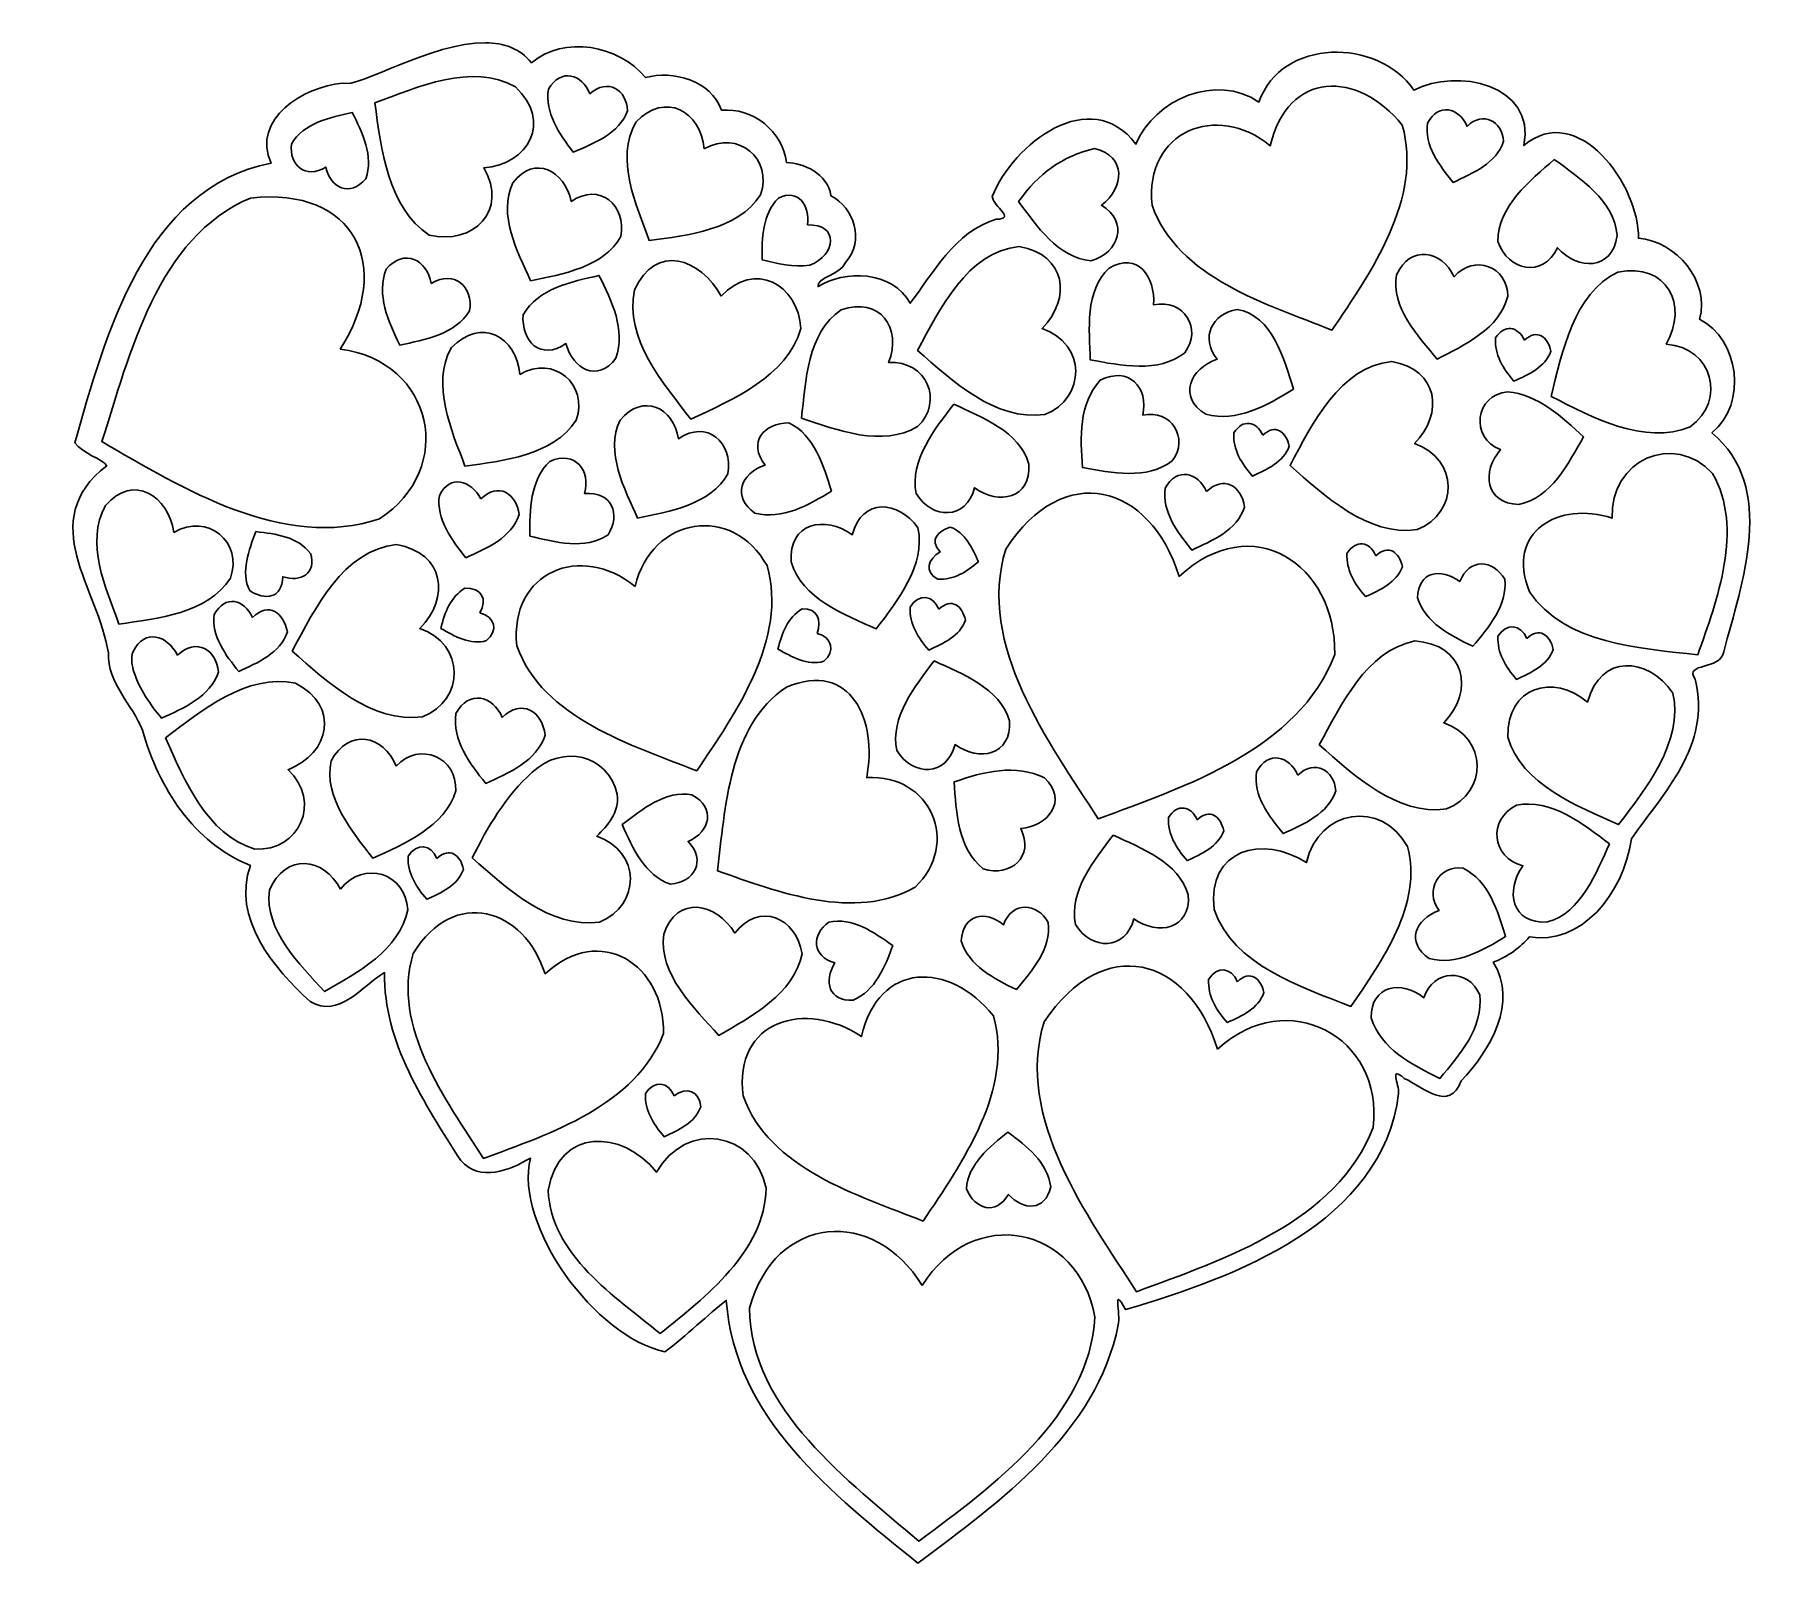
# Model space of a CAD drawing. Header units: centimetres. Extents: x -4.34 to 3.55, y 0.72 to 7.64.
import ezdxf

# ---------------------------------------------------------------- set-up
doc = ezdxf.new("R2010")
doc.units = ezdxf.units.CM
doc.header["$MEASUREMENT"] = 0
doc.layers.add('Layer 1', color=7, linetype='Continuous')

msp = doc.modelspace()

# ---------------------------------------------------------------- linework, layer by layer
at = {"layer": 'Layer 1', "color": 14}
for points, knots in [([(-2.29873, 7.60925), (-2.54632, 7.6118), (-2.87437, 7.39972), (-2.94861, 7.42652), (-2.94861, 7.42652), (-3.11993, 7.40993), (-3.36087, 7.26563), (-3.27024, 7.06354), (-3.27024, 7.06354), (-3.84344, 6.95008), (-4.01861, 6.28957), (-4.15907, 5.79767), (-4.15907, 5.79767), (-4.1249, 5.7477), (-4.03382, 5.72559), (-4.01438, 5.69349), (-4.01438, 5.69349), (-4.34006, 5.44221), (-4.05244, 5.13457), (-4.00694, 4.84682), (-4.00694, 4.84682), (-4.01267, 4.70908), (-3.89513, 4.60808), (-3.85232, 4.49542), (-3.85232, 4.49542), (-3.77771, 4.23182), (-3.62249, 3.98939), (-3.36367, 3.88274), (-3.36367, 3.88274), (-3.45021, 3.64638), (-3.25727, 3.41521), (-3.0933, 3.26758), (-3.0933, 3.26758), (-2.96323, 3.18747), (-2.8564, 3.33889), (-2.75596, 3.39822), (-2.75596, 3.39822), (-2.76166, 3.08028), (-2.5737, 2.8039), (-2.41117, 2.54659), (-2.41117, 2.54659), (-2.32429, 2.44844), (-2.18848, 2.50248), (-2.09532, 2.55817), (-2.09532, 2.55817), (-2.16963, 2.24877), (-1.80103, 1.74728), (-1.48595, 1.68091), (-1.48595, 1.68091), (-1.39404, 1.74972), (-1.28616, 1.85421), (-1.20814, 1.91325), (-1.20814, 1.91325), (-1.17092, 1.3803), (-0.72698, 1.03696), (-0.3408, 0.72345), (-0.3408, 0.72345), (0.03496, 1.00305), (0.47041, 1.31614), (0.56705, 1.80245), (0.56705, 1.80245), (0.57994, 1.85112), (0.53776, 1.98785), (0.60012, 1.8719), (0.60012, 1.8719), (1.1023, 2.02057), (1.76208, 2.26181), (1.83705, 2.85086), (1.83705, 2.85086), (1.84011, 2.89176), (1.79292, 2.9801), (1.86268, 2.91866), (1.86268, 2.91866), (1.95292, 2.87678), (2.06507, 2.76572), (2.12065, 2.90708), (2.12065, 2.90708), (2.25065, 3.04468), (2.38102, 3.26561), (2.26534, 3.44451), (2.26534, 3.44451), (2.32771, 3.46864), (2.3929, 3.51418), (2.42905, 3.56027), (2.42905, 3.56027), (2.66225, 3.51968), (2.85495, 3.75148), (2.89211, 4.00442), (2.89211, 4.00442), (3.03026, 4.20507), (3.25722, 4.42647), (3.1798, 4.72691), (3.1798, 4.72691), (3.12727, 4.80365), (3.2974, 4.76599), (3.30961, 4.85093), (3.30961, 4.85093), (3.39205, 5.16113), (3.55158, 5.59763), (3.25587, 5.84229), (3.25587, 5.84229), (3.4189, 5.97574), (3.37893, 6.26764), (3.20047, 6.35657), (3.20047, 6.35657), (3.24646, 6.53093), (3.09618, 6.70969), (2.92348, 6.72368), (2.92348, 6.72368), (2.92851, 6.96205), (2.64803, 7.35043), (2.40424, 7.14371), (2.40424, 7.14371), (2.45907, 7.42163), (2.09908, 7.49608), (1.90649, 7.39424), (1.90649, 7.39424), (1.74461, 7.63261), (1.30605, 7.63167), (1.20452, 7.3405), (1.20452, 7.3405), (1.01155, 7.47133), (0.73334, 7.35605), (0.64724, 7.1495), (0.64724, 7.1495), (0.44153, 7.42217), (0.09082, 7.1529), (-0.00347, 6.9122), (-0.00347, 6.9122), (0.0012, 6.86566), (0.1067, 6.81204), (0.01472, 6.80967), (0.01472, 6.80967), (-0.16972, 6.75821), (-0.27961, 6.55567), (-0.37471, 6.42933), (-0.37471, 6.42933), (-0.45575, 6.57778), (-0.67465, 6.58144), (-0.79226, 6.50457), (-0.79226, 6.50457), (-0.80405, 6.54708), (-0.68836, 6.55588), (-0.66824, 6.61454), (-0.66824, 6.61454), (-0.5795, 6.71215), (-0.62941, 6.86185), (-0.73439, 6.91633), (-0.73439, 6.91633), (-0.74901, 7.0181), (-0.85913, 7.06413), (-0.93531, 7.06681), (-0.93531, 7.06681), (-0.95191, 7.20662), (-1.08881, 7.31739), (-1.22966, 7.30328), (-1.22966, 7.30328), (-1.27786, 7.43815), (-1.4505, 7.48636), (-1.57362, 7.45128), (-1.57362, 7.45128), (-1.69344, 7.59729), (-1.9442, 7.6449), (-2.09038, 7.51825), (-2.09038, 7.51825), (-2.14266, 7.58356), (-2.21621, 7.60835), (-2.29874, 7.6092), (-2.29874, 7.6092), (-2.29874, 7.6092), (-2.29873, 7.60925), (-2.29873, 7.60925)], [0, 0, 0, 0, 0.0227273, 0.0227273, 0.0227273, 0.0227273, 0.0454545, 0.0454545, 0.0454545, 0.0454545, 0.0681818, 0.0681818, 0.0681818, 0.0681818, 0.0909091, 0.0909091, 0.0909091, 0.0909091, 0.1136364, 0.1136364, 0.1136364, 0.1136364, 0.1363636, 0.1363636, 0.1363636, 0.1363636, 0.1590909, 0.1590909, 0.1590909, 0.1590909, 0.1818182, 0.1818182, 0.1818182, 0.1818182, 0.2045455, 0.2045455, 0.2045455, 0.2045455, 0.2272727, 0.2272727, 0.2272727, 0.2272727, 0.25, 0.25, 0.25, 0.25, 0.2727273, 0.2727273, 0.2727273, 0.2727273, 0.2954545, 0.2954545, 0.2954545, 0.2954545, 0.3181818, 0.3181818, 0.3181818, 0.3181818, 0.3409091, 0.3409091, 0.3409091, 0.3409091, 0.3636364, 0.3636364, 0.3636364, 0.3636364, 0.3863636, 0.3863636, 0.3863636, 0.3863636, 0.4090909, 0.4090909, 0.4090909, 0.4090909, 0.4318182, 0.4318182, 0.4318182, 0.4318182, 0.4545455, 0.4545455, 0.4545455, 0.4545455, 0.4772727, 0.4772727, 0.4772727, 0.4772727, 0.5, 0.5, 0.5, 0.5, 0.5227273, 0.5227273, 0.5227273, 0.5227273, 0.5454545, 0.5454545, 0.5454545, 0.5454545, 0.5681818, 0.5681818, 0.5681818, 0.5681818, 0.5909091, 0.5909091, 0.5909091, 0.5909091, 0.6136364, 0.6136364, 0.6136364, 0.6136364, 0.6363636, 0.6363636, 0.6363636, 0.6363636, 0.6590909, 0.6590909, 0.6590909, 0.6590909, 0.6818182, 0.6818182, 0.6818182, 0.6818182, 0.7045455, 0.7045455, 0.7045455, 0.7045455, 0.7272727, 0.7272727, 0.7272727, 0.7272727, 0.75, 0.75, 0.75, 0.75, 0.7727273, 0.7727273, 0.7727273, 0.7727273, 0.7954545, 0.7954545, 0.7954545, 0.7954545, 0.8181818, 0.8181818, 0.8181818, 0.8181818, 0.8409091, 0.8409091, 0.8409091, 0.8409091, 0.8636364, 0.8636364, 0.8636364, 0.8636364, 0.8863636, 0.8863636, 0.8863636, 0.8863636, 0.9090909, 0.9090909, 0.9090909, 0.9090909, 0.9318182, 0.9318182, 0.9318182, 0.9318182, 0.9545455, 0.9545455, 0.9545455, 0.9545455, 1, 1, 1, 1]), ([(-2.16313, 7.40998), (-1.99672, 7.25113), (-2.10309, 7.05928), (-2.307, 7.04204), (-2.307, 7.04204), (-2.1936, 6.84989), (-2.35436, 6.69111), (-2.55339, 6.73777), (-2.55339, 6.73777), (-2.74289, 6.86288), (-2.77144, 7.13082), (-2.79978, 7.33722), (-2.79978, 7.33722), (-2.60824, 7.40708), (-2.36049, 7.52016), (-2.16313, 7.40998)], [0, 0, 0, 0, 0.2, 0.2, 0.2, 0.2, 0.4, 0.4, 0.4, 0.4, 0.6, 0.6, 0.6, 0.6, 1, 1, 1, 1]), ([(-1.82579, 7.37774), (-1.74572, 7.45095), (-1.65888, 7.39614), (-1.65546, 7.30085), (-1.65546, 7.30085), (-1.69279, 7.1979), (-1.80779, 7.15324), (-1.90185, 7.11399), (-1.90185, 7.11399), (-1.96385, 7.1969), (-2.03151, 7.29192), (-2.01347, 7.39924), (-2.01347, 7.39924), (-1.95656, 7.49547), (-1.86203, 7.46809), (-1.82578, 7.37774), (-1.82578, 7.37774), (-1.82578, 7.37774), (-1.82579, 7.37774), (-1.82579, 7.37774)], [0, 0, 0, 0, 0.1666667, 0.1666667, 0.1666667, 0.1666667, 0.3333333, 0.3333333, 0.3333333, 0.3333333, 0.5, 0.5, 0.5, 0.5, 0.6666667, 0.6666667, 0.6666667, 0.6666667, 1, 1, 1, 1]), ([(1.85358, 7.23635), (1.94762, 6.90486), (1.71185, 6.56939), (1.53525, 6.30783), (1.53525, 6.30783), (1.24203, 6.4244), (0.83754, 6.54348), (0.72, 6.87338), (0.72, 6.87338), (0.68635, 7.2102), (1.01339, 7.34102), (1.25578, 7.14292), (1.25578, 7.14292), (1.33536, 7.48478), (1.65374, 7.48561), (1.85357, 7.23635), (1.85357, 7.23635), (1.85357, 7.23635), (1.85358, 7.23635), (1.85358, 7.23635)], [0, 0, 0, 0, 0.1666667, 0.1666667, 0.1666667, 0.1666667, 0.3333333, 0.3333333, 0.3333333, 0.3333333, 0.5, 0.5, 0.5, 0.5, 0.6666667, 0.6666667, 0.6666667, 0.6666667, 1, 1, 1, 1]), ([(-1.3082, 7.12804), (-1.15475, 7.2175), (-0.99587, 7.08295), (-1.05271, 6.92051), (-1.05271, 6.92051), (-1.15756, 6.76044), (-1.38332, 6.73682), (-1.55707, 6.71298), (-1.55707, 6.71298), (-1.61689, 6.87497), (-1.71184, 7.08274), (-1.61825, 7.24959), (-1.61825, 7.24959), (-1.48419, 7.38963), (-1.32326, 7.29943), (-1.30819, 7.12805), (-1.30819, 7.12805), (-1.30819, 7.12805), (-1.3082, 7.12804), (-1.3082, 7.12804)], [0, 0, 0, 0, 0.1666667, 0.1666667, 0.1666667, 0.1666667, 0.3333333, 0.3333333, 0.3333333, 0.3333333, 0.5, 0.5, 0.5, 0.5, 0.6666667, 0.6666667, 0.6666667, 0.6666667, 1, 1, 1, 1]), ([(-2.90314, 7.2934), (-2.85569, 7.20106), (-2.80485, 7.0962), (-2.84113, 6.99326), (-2.84113, 6.99326), (-2.91353, 6.90762), (-3.00139, 6.95122), (-3.0222, 7.04618), (-3.0222, 7.04618), (-3.11341, 6.98793), (-3.18964, 7.05586), (-3.17764, 7.15036), (-3.17764, 7.15036), (-3.12379, 7.2462), (-3.00275, 7.27064), (-2.90313, 7.2934), (-2.90313, 7.2934), (-2.90313, 7.2934), (-2.90314, 7.2934), (-2.90314, 7.2934)], [0, 0, 0, 0, 0.1666667, 0.1666667, 0.1666667, 0.1666667, 0.3333333, 0.3333333, 0.3333333, 0.3333333, 0.5, 0.5, 0.5, 0.5, 0.6666667, 0.6666667, 0.6666667, 0.6666667, 1, 1, 1, 1]), ([(2.1471, 7.23056), (2.22123, 7.3028), (2.30528, 7.25316), (2.31246, 7.16276), (2.31246, 7.16276), (2.27997, 7.0635), (2.17191, 7.01713), (2.08343, 6.97672), (2.08343, 6.97672), (2.02091, 7.05398), (1.95397, 7.14206), (1.96767, 7.24544), (1.96767, 7.24544), (2.01875, 7.3385), (2.1102, 7.31553), (2.14709, 7.23056), (2.14709, 7.23056), (2.14709, 7.23056), (2.1471, 7.23056), (2.1471, 7.23056)], [0, 0, 0, 0, 0.1666667, 0.1666667, 0.1666667, 0.1666667, 0.3333333, 0.3333333, 0.3333333, 0.3333333, 0.5, 0.5, 0.5, 0.5, 0.6666667, 0.6666667, 0.6666667, 0.6666667, 1, 1, 1, 1]), ([(-1.91012, 6.89074), (-1.78115, 6.97823), (-1.6613, 6.87334), (-1.68522, 6.73199), (-1.68522, 6.73199), (-1.76404, 6.59273), (-1.95078, 6.56054), (-2.0945, 6.53107), (-2.0945, 6.53107), (-2.1535, 6.66293), (-2.24388, 6.83076), (-2.1747, 6.97507), (-2.1747, 6.97507), (-2.07647, 7.10504), (-1.94091, 7.0279), (-1.91012, 6.89073), (-1.91012, 6.89073), (-1.91012, 6.89073), (-1.91012, 6.89074), (-1.91012, 6.89074)], [0, 0, 0, 0, 0.1666667, 0.1666667, 0.1666667, 0.1666667, 0.3333333, 0.3333333, 0.3333333, 0.3333333, 0.5, 0.5, 0.5, 0.5, 0.6666667, 0.6666667, 0.6666667, 0.6666667, 1, 1, 1, 1]), ([(0.45955, 7.12969), (0.60649, 7.09684), (0.59447, 6.95227), (0.49097, 6.87337), (0.49097, 6.87337), (0.61586, 6.79813), (0.57152, 6.65668), (0.44301, 6.62202), (0.44301, 6.62202), (0.29516, 6.63496), (0.19576, 6.78081), (0.11559, 6.89074), (0.11559, 6.89074), (0.20575, 7.01477), (0.31257, 7.09615), (0.45955, 7.12969)], [0, 0, 0, 0, 0.2, 0.2, 0.2, 0.2, 0.4, 0.4, 0.4, 0.4, 0.6, 0.6, 0.6, 0.6, 1, 1, 1, 1]), ([(2.54232, 7.08091), (2.65603, 6.99554), (2.81664, 6.89356), (2.82675, 6.73613), (2.82675, 6.73613), (2.80489, 6.5766), (2.65026, 6.5777), (2.55721, 6.68073), (2.55721, 6.68073), (2.48825, 6.54206), (2.33443, 6.57549), (2.28601, 6.70884), (2.28601, 6.70884), (2.28668, 6.8671), (2.43249, 6.986), (2.54233, 7.08091), (2.54233, 7.08091), (2.54233, 7.08091), (2.54232, 7.08091), (2.54232, 7.08091)], [0, 0, 0, 0, 0.1666667, 0.1666667, 0.1666667, 0.1666667, 0.3333333, 0.3333333, 0.3333333, 0.3333333, 0.5, 0.5, 0.5, 0.5, 0.6666667, 0.6666667, 0.6666667, 0.6666667, 1, 1, 1, 1]), ([(-2.95688, 6.22184), (-2.53144, 6.16575), (-2.43165, 5.67781), (-2.77911, 5.45372), (-2.77911, 5.45372), (-3.21222, 5.30595), (-3.67356, 5.59242), (-4.03671, 5.80264), (-4.03671, 5.80264), (-3.91122, 6.19534), (-3.78495, 6.72848), (-3.36368, 6.90562), (-3.36368, 6.90562), (-2.88558, 6.9589), (-2.71644, 6.59265), (-2.95688, 6.22184)], [0, 0, 0, 0, 0.2, 0.2, 0.2, 0.2, 0.4, 0.4, 0.4, 0.4, 0.6, 0.6, 0.6, 0.6, 1, 1, 1, 1]), ([(-0.84104, 6.78408), (-0.69607, 6.79109), (-0.71046, 6.64717), (-0.83029, 6.60135), (-0.83029, 6.60135), (-0.90403, 6.5919), (-0.97862, 6.6093), (-1.04609, 6.62615), (-1.04609, 6.62615), (-1.0473, 6.72414), (-1.0452, 6.83374), (-0.97168, 6.90562), (-0.97168, 6.90562), (-0.88127, 6.94964), (-0.8279, 6.87175), (-0.84104, 6.78408)], [0, 0, 0, 0, 0.2, 0.2, 0.2, 0.2, 0.4, 0.4, 0.4, 0.4, 0.6, 0.6, 0.6, 0.6, 1, 1, 1, 1]), ([(-2.5443, 6.51867), (-2.43885, 6.58308), (-2.35393, 6.50256), (-2.37067, 6.39547), (-2.37067, 6.39547), (-2.43519, 6.28873), (-2.57352, 6.26348), (-2.68734, 6.24003), (-2.68734, 6.24003), (-2.73877, 6.34661), (-2.79339, 6.4677), (-2.74935, 6.58399), (-2.74935, 6.58399), (-2.66499, 6.67902), (-2.56518, 6.62705), (-2.5443, 6.51867)], [0, 0, 0, 0, 0.2, 0.2, 0.2, 0.2, 0.4, 0.4, 0.4, 0.4, 0.6, 0.6, 0.6, 0.6, 1, 1, 1, 1]), ([(-1.2313, 6.46079), (-1.08131, 6.62409), (-0.88372, 6.51694), (-0.86998, 6.31444), (-0.86998, 6.31444), (-0.93304, 6.0971), (-1.18037, 5.99167), (-1.36855, 5.90434), (-1.36855, 5.90434), (-1.4919, 6.06646), (-1.67168, 6.26903), (-1.62404, 6.48973), (-1.62404, 6.48973), (-1.52963, 6.70234), (-1.32377, 6.63442), (-1.2313, 6.46079)], [0, 0, 0, 0, 0.2, 0.2, 0.2, 0.2, 0.4, 0.4, 0.4, 0.4, 0.6, 0.6, 0.6, 0.6, 1, 1, 1, 1]), ([(0.1189, 6.68651), (0.33137, 6.64881), (0.35593, 6.45181), (0.22225, 6.31444), (0.22225, 6.31444), (0.42206, 6.24723), (0.42385, 5.99968), (0.23465, 5.92501), (0.23465, 5.92501), (0.0102, 5.89509), (-0.18587, 6.07887), (-0.34165, 6.21605), (-0.34165, 6.21605), (-0.23981, 6.40273), (-0.11892, 6.66064), (0.11889, 6.68651), (0.11889, 6.68651), (0.11889, 6.68651), (0.1189, 6.68651), (0.1189, 6.68651)], [0, 0, 0, 0, 0.1666667, 0.1666667, 0.1666667, 0.1666667, 0.3333333, 0.3333333, 0.3333333, 0.3333333, 0.5, 0.5, 0.5, 0.5, 0.6666667, 0.6666667, 0.6666667, 0.6666667, 1, 1, 1, 1]), ([(0.72744, 6.42193), (0.86357, 6.45228), (0.94987, 6.31249), (0.868, 6.2053), (0.868, 6.2053), (0.75097, 6.1103), (0.57617, 6.14832), (0.44053, 6.17305), (0.44053, 6.17305), (0.43543, 6.30808), (0.4154, 6.48675), (0.52569, 6.58812), (0.52569, 6.58812), (0.65429, 6.66508), (0.73588, 6.5499), (0.72743, 6.42193), (0.72743, 6.42193), (0.72743, 6.42193), (0.72744, 6.42193), (0.72744, 6.42193)], [0, 0, 0, 0, 0.1666667, 0.1666667, 0.1666667, 0.1666667, 0.3333333, 0.3333333, 0.3333333, 0.3333333, 0.5, 0.5, 0.5, 0.5, 0.6666667, 0.6666667, 0.6666667, 0.6666667, 1, 1, 1, 1]), ([(2.08839, 6.54844), (2.17862, 6.65469), (2.33163, 6.59562), (2.33148, 6.4608), (2.33148, 6.4608), (2.29564, 6.31479), (2.13415, 6.23889), (2.0115, 6.17637), (2.0115, 6.17637), (1.92562, 6.2805), (1.80151, 6.41023), (1.82795, 6.55754), (1.82795, 6.55754), (1.88995, 6.69538), (2.03317, 6.67085), (2.0884, 6.54844), (2.0884, 6.54844), (2.0884, 6.54844), (2.08839, 6.54844), (2.08839, 6.54844)], [0, 0, 0, 0, 0.1666667, 0.1666667, 0.1666667, 0.1666667, 0.3333333, 0.3333333, 0.3333333, 0.3333333, 0.5, 0.5, 0.5, 0.5, 0.6666667, 0.6666667, 0.6666667, 0.6666667, 1, 1, 1, 1]), ([(-1.78527, 6.55505), (-1.72591, 6.4398), (-1.66329, 6.30896), (-1.70838, 6.1805), (-1.70838, 6.1805), (-1.79018, 6.06802), (-1.90397, 6.1323), (-1.93493, 6.24665), (-1.93493, 6.24665), (-2.04819, 6.16772), (-2.138, 6.25694), (-2.12841, 6.37729), (-2.12841, 6.37729), (-2.06043, 6.49642), (-1.90973, 6.52677), (-1.78528, 6.55506), (-1.78528, 6.55506), (-1.78528, 6.55506), (-1.78527, 6.55505), (-1.78527, 6.55505)], [0, 0, 0, 0, 0.1666667, 0.1666667, 0.1666667, 0.1666667, 0.3333333, 0.3333333, 0.3333333, 0.3333333, 0.5, 0.5, 0.5, 0.5, 0.6666667, 0.6666667, 0.6666667, 0.6666667, 1, 1, 1, 1]), ([(3.04916, 6.24416), (3.25924, 6.22831), (3.32293, 5.98936), (3.1583, 5.86961), (3.1583, 5.86961), (2.94828, 5.78441), (2.7126, 5.91358), (2.52743, 6.00769), (2.52743, 6.00769), (2.57881, 6.20482), (2.62684, 6.47201), (2.83005, 6.57076), (2.83005, 6.57076), (3.0539, 6.61417), (3.15006, 6.42097), (3.04916, 6.24416)], [0, 0, 0, 0, 0.2, 0.2, 0.2, 0.2, 0.4, 0.4, 0.4, 0.4, 0.6, 0.6, 0.6, 0.6, 1, 1, 1, 1]), ([(-0.4731, 6.16066), (-0.30155, 6.17173), (-0.22181, 5.98645), (-0.34164, 5.87045), (-0.34164, 5.87045), (-0.50171, 5.77656), (-0.70674, 5.85448), (-0.8675, 5.90931), (-0.8675, 5.90931), (-0.84881, 6.07489), (-0.84117, 6.29617), (-0.68808, 6.39962), (-0.68808, 6.39962), (-0.51139, 6.46008), (-0.41099, 6.31603), (-0.47311, 6.16067), (-0.47311, 6.16067), (-0.47311, 6.16067), (-0.4731, 6.16066), (-0.4731, 6.16066)], [0, 0, 0, 0, 0.1666667, 0.1666667, 0.1666667, 0.1666667, 0.3333333, 0.3333333, 0.3333333, 0.3333333, 0.5, 0.5, 0.5, 0.5, 0.6666667, 0.6666667, 0.6666667, 0.6666667, 1, 1, 1, 1]), ([(1.1053, 6.40126), (1.26557, 6.37536), (1.31976, 6.17334), (1.36079, 6.04077), (1.36079, 6.04077), (1.24138, 5.96714), (1.10542, 5.88838), (0.96309, 5.92667), (0.96309, 5.92667), (0.83577, 6.0042), (0.89286, 6.13564), (1.01518, 6.17637), (1.01518, 6.17637), (0.93609, 6.27514), (0.9934, 6.38142), (1.1053, 6.40127), (1.1053, 6.40127), (1.1053, 6.40127), (1.1053, 6.40126), (1.1053, 6.40126)], [0, 0, 0, 0, 0.1666667, 0.1666667, 0.1666667, 0.1666667, 0.3333333, 0.3333333, 0.3333333, 0.3333333, 0.5, 0.5, 0.5, 0.5, 0.6666667, 0.6666667, 0.6666667, 0.6666667, 1, 1, 1, 1]), ([(-2.14329, 6.10691), (-1.98956, 6.19761), (-1.8309, 6.06185), (-1.8878, 5.89938), (-1.8878, 5.89938), (-1.99259, 5.73931), (-2.21846, 5.71568), (-2.39216, 5.69185), (-2.39216, 5.69185), (-2.45196, 5.85385), (-2.54702, 6.06163), (-2.45334, 6.22846), (-2.45334, 6.22846), (-2.31922, 6.3684), (-2.15838, 6.27832), (-2.14328, 6.10692), (-2.14328, 6.10692), (-2.14328, 6.10692), (-2.14329, 6.10691), (-2.14329, 6.10691)], [0, 0, 0, 0, 0.1666667, 0.1666667, 0.1666667, 0.1666667, 0.3333333, 0.3333333, 0.3333333, 0.3333333, 0.5, 0.5, 0.5, 0.5, 0.6666667, 0.6666667, 0.6666667, 0.6666667, 1, 1, 1, 1]), ([(2.40672, 6.26153), (2.46336, 6.3157), (2.51339, 6.27721), (2.52661, 6.21192), (2.52661, 6.21192), (2.50097, 6.14001), (2.42514, 6.10631), (2.35959, 6.07632), (2.35959, 6.07632), (2.30998, 6.13367), (2.27087, 6.19634), (2.27608, 6.27228), (2.27608, 6.27228), (2.31577, 6.33631), (2.37808, 6.32517), (2.40672, 6.26153)], [0, 0, 0, 0, 0.2, 0.2, 0.2, 0.2, 0.4, 0.4, 0.4, 0.4, 0.6, 0.6, 0.6, 0.6, 1, 1, 1, 1]), ([(1.80562, 6.16562), (2.01802, 6.12791), (2.0427, 5.93086), (1.90897, 5.79355), (1.90897, 5.79355), (2.10867, 5.72629), (2.11057, 5.47878), (1.92137, 5.40412), (1.92137, 5.40412), (1.6967, 5.37364), (1.50086, 5.55785), (1.34507, 5.69516), (1.34507, 5.69516), (1.44691, 5.88185), (1.56776, 6.13984), (1.80561, 6.16562), (1.80561, 6.16562), (1.80561, 6.16562), (1.80562, 6.16562), (1.80562, 6.16562)], [0, 0, 0, 0, 0.1666667, 0.1666667, 0.1666667, 0.1666667, 0.3333333, 0.3333333, 0.3333333, 0.3333333, 0.5, 0.5, 0.5, 0.5, 0.6666667, 0.6666667, 0.6666667, 0.6666667, 1, 1, 1, 1]), ([(0.67783, 5.92253), (0.80723, 5.95086), (0.88969, 5.81792), (0.81178, 5.71582), (0.81178, 5.71582), (0.6966, 5.6281), (0.53747, 5.66097), (0.40498, 5.68523), (0.40498, 5.68523), (0.39511, 5.82156), (0.38783, 5.97474), (0.48518, 6.08045), (0.48518, 6.08045), (0.61291, 6.14698), (0.70705, 6.04835), (0.67783, 5.92253)], [0, 0, 0, 0, 0.2, 0.2, 0.2, 0.2, 0.4, 0.4, 0.4, 0.4, 0.6, 0.6, 0.6, 0.6, 1, 1, 1, 1]), ([(-1.42478, 5.81587), (-1.2955, 5.90432), (-1.17679, 5.79854), (-1.20071, 5.65712), (-1.20071, 5.65712), (-1.2791, 5.51733), (-1.46623, 5.48567), (-1.60999, 5.4562), (-1.60999, 5.4562), (-1.6688, 5.58809), (-1.75833, 5.75603), (-1.68937, 5.9002), (-1.68937, 5.9002), (-1.58568, 6.02455), (-1.44672, 5.95752), (-1.42479, 5.81586), (-1.42479, 5.81586), (-1.42479, 5.81586), (-1.42478, 5.81587), (-1.42478, 5.81587)], [0, 0, 0, 0, 0.1666667, 0.1666667, 0.1666667, 0.1666667, 0.3333333, 0.3333333, 0.3333333, 0.3333333, 0.5, 0.5, 0.5, 0.5, 0.6666667, 0.6666667, 0.6666667, 0.6666667, 1, 1, 1, 1]), ([(2.32983, 6.02836), (2.46804, 6.01675), (2.5773, 5.91397), (2.67462, 5.82413), (2.67462, 5.82413), (2.6067, 5.70772), (2.52823, 5.54511), (2.3811, 5.51821), (2.3811, 5.51821), (2.22872, 5.52156), (2.2123, 5.66757), (2.29924, 5.76626), (2.29924, 5.76626), (2.15677, 5.8211), (2.1848, 6.01386), (2.32983, 6.02836)], [0, 0, 0, 0, 0.2, 0.2, 0.2, 0.2, 0.4, 0.4, 0.4, 0.4, 0.6, 0.6, 0.6, 0.6, 1, 1, 1, 1]), ([(-0.17793, 5.97214), (-0.05219, 5.91374), (0.12058, 5.84899), (0.16189, 5.70094), (0.16189, 5.70094), (0.17342, 5.5447), (0.02563, 5.51417), (-0.08368, 5.59345), (-0.08368, 5.59345), (-0.12228, 5.44732), (-0.27589, 5.44889), (-0.34826, 5.56699), (-0.34826, 5.56699), (-0.37849, 5.71801), (-0.26348, 5.85959), (-0.17793, 5.97213), (-0.17793, 5.97213), (-0.17793, 5.97213), (-0.17793, 5.97214), (-0.17793, 5.97214)], [0, 0, 0, 0, 0.1666667, 0.1666667, 0.1666667, 0.1666667, 0.3333333, 0.3333333, 0.3333333, 0.3333333, 0.5, 0.5, 0.5, 0.5, 0.6666667, 0.6666667, 0.6666667, 0.6666667, 1, 1, 1, 1]), ([(-0.92455, 5.8878), (-0.80855, 5.8322), (-0.76763, 5.69317), (-0.7319, 5.57857), (-0.7319, 5.57857), (-0.83584, 5.51506), (-0.95464, 5.44674), (-1.07834, 5.47935), (-1.07834, 5.47935), (-1.18448, 5.55212), (-1.14268, 5.65729), (-1.03286, 5.6968), (-1.03286, 5.6968), (-1.11098, 5.79949), (-1.04058, 5.88573), (-0.92455, 5.8878)], [0, 0, 0, 0, 0.2, 0.2, 0.2, 0.2, 0.4, 0.4, 0.4, 0.4, 0.6, 0.6, 0.6, 0.6, 1, 1, 1, 1]), ([(1.22188, 5.83158), (1.27845, 5.88598), (1.32805, 5.84685), (1.34177, 5.78197), (1.34177, 5.78197), (1.31608, 5.71003), (1.24034, 5.67638), (1.17475, 5.64637), (1.17475, 5.64637), (1.1252, 5.70378), (1.08597, 5.76636), (1.09124, 5.84233), (1.09124, 5.84233), (1.13095, 5.90635), (1.19322, 5.89522), (1.22188, 5.83158)], [0, 0, 0, 0, 0.2, 0.2, 0.2, 0.2, 0.4, 0.4, 0.4, 0.4, 0.6, 0.6, 0.6, 0.6, 1, 1, 1, 1]), ([(3.25917, 5.65795), (3.40273, 5.40701), (3.27957, 5.08704), (3.1922, 4.83691), (3.1922, 4.83691), (2.93483, 4.86827), (2.58889, 4.8833), (2.42987, 5.12299), (2.42987, 5.12299), (2.31972, 5.39518), (2.56255, 5.53569), (2.80442, 5.4562), (2.80442, 5.4562), (2.79468, 5.72037), (3.08272, 5.84898), (3.25917, 5.65794), (3.25917, 5.65794), (3.25917, 5.65794), (3.25917, 5.65795), (3.25917, 5.65795)], [0, 0, 0, 0, 0.1666667, 0.1666667, 0.1666667, 0.1666667, 0.3333333, 0.3333333, 0.3333333, 0.3333333, 0.5, 0.5, 0.5, 0.5, 0.6666667, 0.6666667, 0.6666667, 0.6666667, 1, 1, 1, 1]), ([(-1.84977, 5.567), (-1.72717, 5.57947), (-1.6832, 5.47136), (-1.74394, 5.38096), (-1.74394, 5.38096), (-1.84817, 5.31054), (-1.98423, 5.34747), (-2.09782, 5.37517), (-2.09782, 5.37517), (-2.09929, 5.4938), (-2.09718, 5.62661), (-2.0077, 5.71334), (-2.0077, 5.71334), (-1.8919, 5.76276), (-1.82182, 5.67351), (-1.84978, 5.56699), (-1.84978, 5.56699), (-1.84978, 5.56699), (-1.84977, 5.567), (-1.84977, 5.567)], [0, 0, 0, 0, 0.1666667, 0.1666667, 0.1666667, 0.1666667, 0.3333333, 0.3333333, 0.3333333, 0.3333333, 0.5, 0.5, 0.5, 0.5, 0.6666667, 0.6666667, 0.6666667, 0.6666667, 1, 1, 1, 1]), ([(0.8432, 5.19245), (1.17262, 5.49765), (1.55423, 5.25061), (1.54765, 4.83857), (1.54765, 4.83857), (1.38541, 4.41031), (0.86982, 4.23938), (0.47609, 4.09443), (0.47609, 4.09443), (0.25407, 4.44158), (-0.07554, 4.87859), (0.05772, 5.31565), (0.05772, 5.31565), (0.31918, 5.7201), (0.71158, 5.61301), (0.8432, 5.19245)], [0, 0, 0, 0, 0.2, 0.2, 0.2, 0.2, 0.4, 0.4, 0.4, 0.4, 0.6, 0.6, 0.6, 0.6, 1, 1, 1, 1]), ([(0.96722, 5.57609), (1.04373, 5.65153), (1.12677, 5.60304), (1.1392, 5.50581), (1.1392, 5.50581), (1.10571, 5.4019), (0.99267, 5.3536), (0.90025, 5.31151), (0.90025, 5.31151), (0.83505, 5.3921), (0.76508, 5.48395), (0.77953, 5.5918), (0.77953, 5.5918), (0.83324, 5.68869), (0.92837, 5.66455), (0.96722, 5.57609)], [0, 0, 0, 0, 0.2, 0.2, 0.2, 0.2, 0.4, 0.4, 0.4, 0.4, 0.6, 0.6, 0.6, 0.6, 1, 1, 1, 1]), ([(-3.71012, 5.39171), (-3.55672, 5.48238), (-3.39738, 5.34659), (-3.4538, 5.18418), (-3.4538, 5.18418), (-3.5588, 5.02388), (-3.78503, 5.00049), (-3.95899, 4.97665), (-3.95899, 4.97665), (-4.01882, 5.13869), (-4.11376, 5.34637), (-4.02017, 5.51326), (-4.02017, 5.51326), (-3.89235, 5.66019), (-3.73651, 5.55795), (-3.71011, 5.39172), (-3.71011, 5.39172), (-3.71011, 5.39172), (-3.71012, 5.39171), (-3.71012, 5.39171)], [0, 0, 0, 0, 0.1666667, 0.1666667, 0.1666667, 0.1666667, 0.3333333, 0.3333333, 0.3333333, 0.3333333, 0.5, 0.5, 0.5, 0.5, 0.6666667, 0.6666667, 0.6666667, 0.6666667, 1, 1, 1, 1]), ([(-2.3194, 5.54302), (-2.24207, 5.61985), (-2.15909, 5.57002), (-2.14659, 5.47191), (-2.14659, 5.47191), (-2.18038, 5.36746), (-2.29425, 5.31904), (-2.3872, 5.27678), (-2.3872, 5.27678), (-2.45274, 5.3578), (-2.52249, 5.4504), (-2.50792, 5.55873), (-2.50792, 5.55873), (-2.45808, 5.65688), (-2.36594, 5.62851), (-2.3194, 5.54302)], [0, 0, 0, 0, 0.2, 0.2, 0.2, 0.2, 0.4, 0.4, 0.4, 0.4, 0.6, 0.6, 0.6, 0.6, 1, 1, 1, 1]), ([(-0.33999, 5.41238), (-0.30447, 5.24237), (-0.43336, 5.0815), (-0.52933, 4.95432), (-0.52933, 4.95432), (-0.67148, 5.01969), (-0.8667, 5.0916), (-0.9138, 5.25859), (-0.9138, 5.25859), (-0.92753, 5.43525), (-0.76184, 5.47034), (-0.63764, 5.38096), (-0.63764, 5.38096), (-0.59338, 5.55009), (-0.4285, 5.53708), (-0.33998, 5.41238), (-0.33998, 5.41238), (-0.33998, 5.41238), (-0.33999, 5.41238), (-0.33999, 5.41238)], [0, 0, 0, 0, 0.1666667, 0.1666667, 0.1666667, 0.1666667, 0.3333333, 0.3333333, 0.3333333, 0.3333333, 0.5, 0.5, 0.5, 0.5, 0.6666667, 0.6666667, 0.6666667, 0.6666667, 1, 1, 1, 1]), ([(-1.02377, 5.24123), (-0.92864, 4.90928), (-1.16518, 4.57377), (-1.3421, 4.31188), (-1.3421, 4.31188), (-1.63534, 4.42873), (-2.0396, 4.54846), (-2.15735, 4.87825), (-2.15735, 4.87825), (-2.19096, 5.21563), (-1.86389, 5.34537), (-1.62157, 5.14697), (-1.62157, 5.14697), (-1.54488, 5.46495), (-1.18022, 5.52152), (-1.02378, 5.24123), (-1.02378, 5.24123), (-1.02378, 5.24123), (-1.02377, 5.24123), (-1.02377, 5.24123)], [0, 0, 0, 0, 0.1666667, 0.1666667, 0.1666667, 0.1666667, 0.3333333, 0.3333333, 0.3333333, 0.3333333, 0.5, 0.5, 0.5, 0.5, 0.6666667, 0.6666667, 0.6666667, 0.6666667, 1, 1, 1, 1]), ([(-3.33887, 5.39502), (-3.24916, 5.38535), (-3.14934, 5.37173), (-3.09165, 5.29663), (-3.09165, 5.29663), (-3.0628, 5.20608), (-3.1358, 5.16408), (-3.21733, 5.1908), (-3.21733, 5.1908), (-3.21877, 5.09208), (-3.29688, 5.08189), (-3.36698, 5.12796), (-3.36698, 5.12796), (-3.40928, 5.21286), (-3.36982, 5.31214), (-3.33887, 5.39502)], [0, 0, 0, 0, 0.2, 0.2, 0.2, 0.2, 0.4, 0.4, 0.4, 0.4, 0.6, 0.6, 0.6, 0.6, 1, 1, 1, 1]), ([(-0.19364, 5.41569), (-0.12564, 5.39167), (-0.09439, 5.32052), (-0.06631, 5.25859), (-0.06631, 5.25859), (-0.12001, 5.21224), (-0.17874, 5.17532), (-0.24986, 5.18004), (-0.24986, 5.18004), (-0.31597, 5.21486), (-0.29346, 5.27025), (-0.23994, 5.30324), (-0.23994, 5.30324), (-0.28997, 5.36044), (-0.24846, 5.39647), (-0.19364, 5.41569)], [0, 0, 0, 0, 0.2, 0.2, 0.2, 0.2, 0.4, 0.4, 0.4, 0.4, 0.6, 0.6, 0.6, 0.6, 1, 1, 1, 1]), ([(-2.70139, 5.33631), (-2.4839, 5.29778), (-2.45959, 5.09613), (-2.59638, 4.95597), (-2.59638, 4.95597), (-2.39145, 4.88637), (-2.38938, 4.6332), (-2.58398, 4.55661), (-2.58398, 4.55661), (-2.81391, 4.52534), (-3.01475, 4.71381), (-3.17433, 4.85427), (-3.17433, 4.85427), (-3.06995, 5.04661), (-2.94599, 5.31017), (-2.70139, 5.33631)], [0, 0, 0, 0, 0.2, 0.2, 0.2, 0.2, 0.4, 0.4, 0.4, 0.4, 0.6, 0.6, 0.6, 0.6, 1, 1, 1, 1]), ([(1.73369, 5.28588), (1.79068, 5.34007), (1.84059, 5.30169), (1.85441, 5.23627), (1.85441, 5.23627), (1.82788, 5.16502), (1.7529, 5.13076), (1.68739, 5.10067), (1.68739, 5.10067), (1.63791, 5.15797), (1.59894, 5.22085), (1.60305, 5.29663), (1.60305, 5.29663), (1.6437, 5.36031), (1.70543, 5.35091), (1.73369, 5.28588)], [0, 0, 0, 0, 0.2, 0.2, 0.2, 0.2, 0.4, 0.4, 0.4, 0.4, 0.6, 0.6, 0.6, 0.6, 1, 1, 1, 1]), ([(2.31742, 5.17922), (2.3317, 5.06146), (2.24389, 4.96059), (2.17273, 4.87578), (2.17273, 4.87578), (2.07097, 4.92475), (1.95847, 4.98278), (1.9222, 5.09572), (1.9222, 5.09572), (1.92576, 5.21455), (2.02875, 5.23414), (2.11402, 5.16848), (2.11402, 5.16848), (2.15572, 5.2783), (2.26611, 5.26916), (2.31742, 5.17923), (2.31742, 5.17923), (2.31742, 5.17923), (2.31742, 5.17922), (2.31742, 5.17922)], [0, 0, 0, 0, 0.1666667, 0.1666667, 0.1666667, 0.1666667, 0.3333333, 0.3333333, 0.3333333, 0.3333333, 0.5, 0.5, 0.5, 0.5, 0.6666667, 0.6666667, 0.6666667, 0.6666667, 1, 1, 1, 1]), ([(-2.32436, 5.02708), (-2.25406, 5.01036), (-2.24113, 4.9458), (-2.29377, 4.9014), (-2.29377, 4.9014), (-2.36704, 4.87921), (-2.43858, 4.92126), (-2.5013, 4.9568), (-2.5013, 4.9568), (-2.48396, 5.03053), (-2.45673, 5.0992), (-2.39216, 5.13953), (-2.39216, 5.13953), (-2.31666, 5.14292), (-2.28812, 5.08846), (-2.32436, 5.02708)], [0, 0, 0, 0, 0.2, 0.2, 0.2, 0.2, 0.4, 0.4, 0.4, 0.4, 0.6, 0.6, 0.6, 0.6, 1, 1, 1, 1]), ([(-3.35458, 5.00641), (-3.27948, 5.07856), (-3.21368, 5.02785), (-3.19583, 4.94109), (-3.19583, 4.94109), (-3.22705, 4.84523), (-3.33118, 4.80059), (-3.41659, 4.76167), (-3.41659, 4.76167), (-3.47613, 4.83601), (-3.54072, 4.92133), (-3.52738, 5.02047), (-3.52738, 5.02047), (-3.47835, 5.11087), (-3.39052, 5.08823), (-3.35457, 5.00641), (-3.35457, 5.00641), (-3.35457, 5.00641), (-3.35458, 5.00641), (-3.35458, 5.00641)], [0, 0, 0, 0, 0.1666667, 0.1666667, 0.1666667, 0.1666667, 0.3333333, 0.3333333, 0.3333333, 0.3333333, 0.5, 0.5, 0.5, 0.5, 0.6666667, 0.6666667, 0.6666667, 0.6666667, 1, 1, 1, 1]), ([(-0.2449, 5.04362), (-0.18795, 5.09754), (-0.1385, 5.05939), (-0.12501, 4.99401), (-0.12501, 4.99401), (-0.15011, 4.92166), (-0.22557, 4.88838), (-0.2912, 4.85841), (-0.2912, 4.85841), (-0.34031, 4.91542), (-0.37974, 4.97812), (-0.37554, 5.05354), (-0.37554, 5.05354), (-0.33541, 5.11683), (-0.27318, 5.10844), (-0.2449, 5.04362)], [0, 0, 0, 0, 0.2, 0.2, 0.2, 0.2, 0.4, 0.4, 0.4, 0.4, 0.6, 0.6, 0.6, 0.6, 1, 1, 1, 1]), ([(-0.79722, 4.93365), (-0.72749, 4.91748), (-0.71457, 4.85185), (-0.76663, 4.80797), (-0.76663, 4.80797), (-0.84013, 4.78578), (-0.91133, 4.82758), (-0.97416, 4.86337), (-0.97416, 4.86337), (-0.95697, 4.93707), (-0.92881, 5.00514), (-0.86502, 5.0461), (-0.86502, 5.0461), (-0.79315, 5.04554), (-0.77649, 4.99846), (-0.79722, 4.93365)], [0, 0, 0, 0, 0.2, 0.2, 0.2, 0.2, 0.4, 0.4, 0.4, 0.4, 0.6, 0.6, 0.6, 0.6, 1, 1, 1, 1]), ([(2.41747, 4.91133), (2.47399, 4.96555), (2.52388, 4.92669), (2.53736, 4.86172), (2.53736, 4.86172), (2.51224, 4.78906), (2.4362, 4.75607), (2.37034, 4.72612), (2.37034, 4.72612), (2.32162, 4.78313), (2.28269, 4.84612), (2.28683, 4.92125), (2.28683, 4.92125), (2.32702, 4.98457), (2.3891, 4.97609), (2.41747, 4.91133)], [0, 0, 0, 0, 0.2, 0.2, 0.2, 0.2, 0.4, 0.4, 0.4, 0.4, 0.6, 0.6, 0.6, 0.6, 1, 1, 1, 1]), ([(-3.69358, 4.83608), (-3.6098, 4.91633), (-3.51583, 4.86096), (-3.50837, 4.75919), (-3.50837, 4.75919), (-3.54514, 4.64765), (-3.66682, 4.59545), (-3.76634, 4.55), (-3.76634, 4.55), (-3.81653, 4.61175), (-3.86648, 4.68074), (-3.89119, 4.76001), (-3.89119, 4.76001), (-3.89923, 4.78517), (-3.9063, 4.8184), (-3.89532, 4.85261), (-3.89532, 4.85261), (-3.84205, 4.95724), (-3.74345, 4.92732), (-3.69358, 4.83607), (-3.69358, 4.83607), (-3.69358, 4.83607), (-3.69358, 4.83608), (-3.69358, 4.83608)], [0, 0, 0, 0, 0.1428571, 0.1428571, 0.1428571, 0.1428571, 0.2857143, 0.2857143, 0.2857143, 0.2857143, 0.4285714, 0.4285714, 0.4285714, 0.4285714, 0.5714286, 0.5714286, 0.5714286, 0.5714286, 0.7142857, 0.7142857, 0.7142857, 0.7142857, 1, 1, 1, 1]), ([(2.04126, 4.52933), (2.24083, 4.46157), (2.24305, 4.21399), (2.05366, 4.13907), (2.05366, 4.13907), (1.82901, 4.10873), (1.63312, 4.29275), (1.47736, 4.43011), (1.47736, 4.43011), (1.57598, 4.60766), (1.6891, 4.85451), (1.90979, 4.89975), (1.90979, 4.89975), (2.13721, 4.88609), (2.18375, 4.67544), (2.04125, 4.52933), (2.04125, 4.52933), (2.04125, 4.52933), (2.04126, 4.52933), (2.04126, 4.52933)], [0, 0, 0, 0, 0.1666667, 0.1666667, 0.1666667, 0.1666667, 0.3333333, 0.3333333, 0.3333333, 0.3333333, 0.5, 0.5, 0.5, 0.5, 0.6666667, 0.6666667, 0.6666667, 0.6666667, 1, 1, 1, 1]), ([(-0.57232, 4.28129), (-0.27972, 4.29819), (-0.14739, 3.98089), (-0.35239, 3.7852), (-0.35239, 3.7852), (-0.62625, 3.62823), (-0.97494, 3.76334), (-1.24784, 3.85879), (-1.24784, 3.85879), (-1.21394, 4.13995), (-1.19741, 4.5165), (-0.93613, 4.69057), (-0.93613, 4.69057), (-0.64325, 4.81555), (-0.52197, 4.53603), (-0.57233, 4.28129), (-0.57233, 4.28129), (-0.57233, 4.28129), (-0.57232, 4.28129), (-0.57232, 4.28129)], [0, 0, 0, 0, 0.1666667, 0.1666667, 0.1666667, 0.1666667, 0.3333333, 0.3333333, 0.3333333, 0.3333333, 0.5, 0.5, 0.5, 0.5, 0.6666667, 0.6666667, 0.6666667, 0.6666667, 1, 1, 1, 1]), ([(3.07975, 4.66411), (3.12723, 4.4426), (2.95836, 4.23356), (2.83336, 4.06797), (2.83336, 4.06797), (2.64872, 4.153), (2.39384, 4.24706), (2.33231, 4.46402), (2.33231, 4.46402), (2.32667, 4.6935), (2.53642, 4.75353), (2.6928, 4.62277), (2.6928, 4.62277), (2.75111, 4.8425), (2.96508, 4.82977), (3.07975, 4.66411)], [0, 0, 0, 0, 0.2, 0.2, 0.2, 0.2, 0.4, 0.4, 0.4, 0.4, 0.6, 0.6, 0.6, 0.6, 1, 1, 1, 1]), ([(-3.15945, 4.70875), (-2.95635, 4.60352), (-3.00355, 4.39072), (-3.19335, 4.31684), (-3.19335, 4.31684), (-3.03991, 4.17216), (-3.14029, 3.94689), (-3.34383, 3.95717), (-3.34383, 3.95717), (-3.56088, 4.02288), (-3.66303, 4.27108), (-3.74815, 4.4607), (-3.74815, 4.4607), (-3.58199, 4.58647), (-3.38225, 4.75319), (-3.15945, 4.70875)], [0, 0, 0, 0, 0.2, 0.2, 0.2, 0.2, 0.4, 0.4, 0.4, 0.4, 0.6, 0.6, 0.6, 0.6, 1, 1, 1, 1]), ([(-0.2664, 4.80963), (-0.13993, 4.75107), (0.03204, 4.68587), (0.07425, 4.53761), (0.07425, 4.53761), (0.08474, 4.38149), (-0.06315, 4.35145), (-0.17214, 4.43095), (-0.17214, 4.43095), (-0.20949, 4.28423), (-0.36327, 4.28593), (-0.4359, 4.40367), (-0.4359, 4.40367), (-0.46742, 4.55513), (-0.35228, 4.69682), (-0.2664, 4.80964), (-0.2664, 4.80964), (-0.2664, 4.80964), (-0.2664, 4.80963), (-0.2664, 4.80963)], [0, 0, 0, 0, 0.1666667, 0.1666667, 0.1666667, 0.1666667, 0.3333333, 0.3333333, 0.3333333, 0.3333333, 0.5, 0.5, 0.5, 0.5, 0.6666667, 0.6666667, 0.6666667, 0.6666667, 1, 1, 1, 1]), ([(-2.22266, 4.55331), (-2.13572, 4.63934), (-2.04233, 4.58328), (-2.02836, 4.47311), (-2.02836, 4.47311), (-2.06669, 4.3564), (-2.19374, 4.30212), (-2.2979, 4.25483), (-2.2979, 4.25483), (-2.37072, 4.34559), (-2.44976, 4.44954), (-2.4335, 4.57068), (-2.4335, 4.57068), (-2.37325, 4.68027), (-2.26659, 4.65289), (-2.22266, 4.55332), (-2.22266, 4.55332), (-2.22266, 4.55332), (-2.22266, 4.55331), (-2.22266, 4.55331)], [0, 0, 0, 0, 0.1666667, 0.1666667, 0.1666667, 0.1666667, 0.3333333, 0.3333333, 0.3333333, 0.3333333, 0.5, 0.5, 0.5, 0.5, 0.6666667, 0.6666667, 0.6666667, 0.6666667, 1, 1, 1, 1]), ([(-2.70387, 4.33255), (-2.59636, 4.44752), (-2.42682, 4.37302), (-2.4335, 4.22093), (-2.4335, 4.22093), (-2.48215, 4.05813), (-2.66791, 3.98041), (-2.8097, 3.91583), (-2.8097, 3.91583), (-2.90158, 4.03825), (-3.03482, 4.19107), (-2.99822, 4.35653), (-2.99822, 4.35653), (-2.91816, 4.50678), (-2.76041, 4.47479), (-2.70387, 4.33255)], [0, 0, 0, 0, 0.2, 0.2, 0.2, 0.2, 0.4, 0.4, 0.4, 0.4, 0.6, 0.6, 0.6, 0.6, 1, 1, 1, 1]), ([(-1.70176, 4.20605), (-1.69282, 4.11866), (-1.74545, 4.06562), (-1.79519, 4.01588), (-1.79519, 4.01588), (-1.59505, 3.94786), (-1.59302, 3.70167), (-1.78279, 3.62645), (-1.78279, 3.62645), (-2.0073, 3.59651), (-2.20328, 3.78028), (-2.35909, 3.91749), (-2.35909, 3.91749), (-2.28969, 4.05544), (-2.20785, 4.19846), (-2.08707, 4.30527), (-2.08707, 4.30527), (-1.948, 4.43449), (-1.74684, 4.38622), (-1.70177, 4.20605), (-1.70177, 4.20605), (-1.70177, 4.20605), (-1.70176, 4.20605), (-1.70176, 4.20605)], [0, 0, 0, 0, 0.1428571, 0.1428571, 0.1428571, 0.1428571, 0.2857143, 0.2857143, 0.2857143, 0.2857143, 0.4285714, 0.4285714, 0.4285714, 0.4285714, 0.5714286, 0.5714286, 0.5714286, 0.5714286, 0.7142857, 0.7142857, 0.7142857, 0.7142857, 1, 1, 1, 1]), ([(0.23383, 4.27963), (0.33911, 4.17532), (0.25277, 4.06186), (0.12552, 4.0506), (0.12552, 4.0506), (0.18933, 3.92329), (0.07966, 3.82924), (-0.04481, 3.86787), (-0.04481, 3.86787), (-0.15924, 3.95992), (-0.16697, 4.12492), (-0.17627, 4.26144), (-0.17627, 4.26144), (-0.04226, 4.30749), (0.10142, 4.34489), (0.23383, 4.27963)], [0, 0, 0, 0, 0.2, 0.2, 0.2, 0.2, 0.4, 0.4, 0.4, 0.4, 0.6, 0.6, 0.6, 0.6, 1, 1, 1, 1]), ([(1.38063, 4.29204), (1.45789, 4.36668), (1.5456, 4.31503), (1.55261, 4.22093), (1.55261, 4.22093), (1.51874, 4.11766), (1.40576, 4.0694), (1.31366, 4.02745), (1.31366, 4.02745), (1.24902, 4.10778), (1.17826, 4.19946), (1.19294, 4.30692), (1.19294, 4.30692), (1.24608, 4.40447), (1.34162, 4.38079), (1.38063, 4.29204)], [0, 0, 0, 0, 0.2, 0.2, 0.2, 0.2, 0.4, 0.4, 0.4, 0.4, 0.6, 0.6, 0.6, 0.6, 1, 1, 1, 1]), ([(-1.36359, 4.20274), (-1.25385, 4.14303), (-1.28151, 4.03559), (-1.38095, 3.9919), (-1.38095, 3.9919), (-1.29659, 3.90514), (-1.35411, 3.80617), (-1.46033, 3.79842), (-1.46033, 3.79842), (-1.57772, 3.83635), (-1.63201, 3.96346), (-1.67944, 4.06796), (-1.67944, 4.06796), (-1.5909, 4.13635), (-1.48249, 4.22543), (-1.36359, 4.20273), (-1.36359, 4.20273), (-1.36359, 4.20273), (-1.36359, 4.20274), (-1.36359, 4.20274)], [0, 0, 0, 0, 0.1666667, 0.1666667, 0.1666667, 0.1666667, 0.3333333, 0.3333333, 0.3333333, 0.3333333, 0.5, 0.5, 0.5, 0.5, 0.6666667, 0.6666667, 0.6666667, 0.6666667, 1, 1, 1, 1]), ([(1.87755, 3.96875), (1.94757, 3.70806), (1.75967, 3.44928), (1.62123, 3.24445), (1.62123, 3.24445), (1.39597, 3.33397), (1.08778, 3.42986), (1.00111, 3.68432), (1.00111, 3.68432), (0.9674, 3.95559), (1.22048, 4.02423), (1.41948, 3.89599), (1.41948, 3.89599), (1.47454, 4.13873), (1.75999, 4.18309), (1.87754, 3.96875), (1.87754, 3.96875), (1.87754, 3.96875), (1.87755, 3.96875), (1.87755, 3.96875)], [0, 0, 0, 0, 0.1666667, 0.1666667, 0.1666667, 0.1666667, 0.3333333, 0.3333333, 0.3333333, 0.3333333, 0.5, 0.5, 0.5, 0.5, 0.6666667, 0.6666667, 0.6666667, 0.6666667, 1, 1, 1, 1]), ([(2.79202, 3.98115), (2.73183, 3.85057), (2.66519, 3.67067), (2.51173, 3.62727), (2.51173, 3.62727), (2.34948, 3.61556), (2.31762, 3.76817), (2.40011, 3.88193), (2.40011, 3.88193), (2.25616, 3.91832), (2.2414, 4.09288), (2.37034, 4.15561), (2.37034, 4.15561), (2.52707, 4.1888), (2.67502, 4.06961), (2.79202, 3.98115)], [0, 0, 0, 0, 0.2, 0.2, 0.2, 0.2, 0.4, 0.4, 0.4, 0.4, 0.6, 0.6, 0.6, 0.6, 1, 1, 1, 1]), ([(0.92505, 4.08946), (0.98188, 4.14462), (1.03151, 4.10547), (1.04494, 4.03985), (1.04494, 4.03985), (1.01949, 3.96809), (0.94403, 3.93498), (0.87875, 3.90508), (0.87875, 3.90508), (0.82964, 3.96209), (0.79017, 4.02478), (0.79441, 4.10021), (0.79441, 4.10021), (0.83498, 4.1638), (0.89695, 4.15461), (0.92505, 4.08946)], [0, 0, 0, 0, 0.2, 0.2, 0.2, 0.2, 0.4, 0.4, 0.4, 0.4, 0.6, 0.6, 0.6, 0.6, 1, 1, 1, 1]), ([(-2.51866, 3.915), (-2.46167, 3.96892), (-2.41191, 3.93109), (-2.39877, 3.86539), (-2.39877, 3.86539), (-2.42382, 3.79306), (-2.4993, 3.75966), (-2.56496, 3.72979), (-2.56496, 3.72979), (-2.61409, 3.78677), (-2.65345, 3.84952), (-2.6493, 3.92492), (-2.6493, 3.92492), (-2.60917, 3.98828), (-2.54704, 3.97972), (-2.51866, 3.915)], [0, 0, 0, 0, 0.2, 0.2, 0.2, 0.2, 0.4, 0.4, 0.4, 0.4, 0.6, 0.6, 0.6, 0.6, 1, 1, 1, 1]), ([(0.54389, 4.02084), (0.66954, 3.96228), (0.8426, 3.89745), (0.88454, 3.74964), (0.88454, 3.74964), (0.89546, 3.59347), (0.74739, 3.56296), (0.63815, 3.64215), (0.63815, 3.64215), (0.59996, 3.49551), (0.4463, 3.49819), (0.37357, 3.61569), (0.37357, 3.61569), (0.34319, 3.76665), (0.45836, 3.90836), (0.5439, 4.02083), (0.5439, 4.02083), (0.5439, 4.02083), (0.54389, 4.02084), (0.54389, 4.02084)], [0, 0, 0, 0, 0.1666667, 0.1666667, 0.1666667, 0.1666667, 0.3333333, 0.3333333, 0.3333333, 0.3333333, 0.5, 0.5, 0.5, 0.5, 0.6666667, 0.6666667, 0.6666667, 0.6666667, 1, 1, 1, 1]), ([(-2.95605, 3.77527), (-2.85096, 3.91048), (-2.6591, 3.84796), (-2.65095, 3.68184), (-2.65095, 3.68184), (-2.68701, 3.50017), (-2.88068, 3.39675), (-3.02798, 3.31225), (-3.02798, 3.31225), (-3.14018, 3.43567), (-3.30102, 3.58774), (-3.27768, 3.77114), (-3.27768, 3.77114), (-3.2065, 3.94011), (-3.03137, 3.92341), (-2.95605, 3.77527)], [0, 0, 0, 0, 0.2, 0.2, 0.2, 0.2, 0.4, 0.4, 0.4, 0.4, 0.6, 0.6, 0.6, 0.6, 1, 1, 1, 1]), ([(2.12891, 3.87036), (2.24554, 3.81544), (2.28582, 3.67572), (2.32156, 3.56113), (2.32156, 3.56113), (2.21769, 3.49769), (2.09874, 3.4291), (1.97512, 3.46191), (1.97512, 3.46191), (1.86893, 3.5346), (1.9108, 3.63988), (2.0206, 3.67936), (2.0206, 3.67936), (1.95172, 3.77038), (2.01984, 3.88551), (2.12891, 3.87036)], [0, 0, 0, 0, 0.2, 0.2, 0.2, 0.2, 0.4, 0.4, 0.4, 0.4, 0.6, 0.6, 0.6, 0.6, 1, 1, 1, 1]), ([(-2.02918, 3.39163), (-1.77864, 3.62398), (-1.48816, 3.43497), (-1.49257, 3.12209), (-1.49257, 3.12209), (-1.61652, 2.79683), (-2.00843, 2.66677), (-2.30782, 2.55654), (-2.30782, 2.55654), (-2.47708, 2.82055), (-2.72754, 3.15251), (-2.62615, 3.48506), (-2.62615, 3.48506), (-2.44246, 3.78677), (-2.12271, 3.69129), (-2.02918, 3.39163)], [0, 0, 0, 0, 0.2, 0.2, 0.2, 0.2, 0.4, 0.4, 0.4, 0.4, 0.6, 0.6, 0.6, 0.6, 1, 1, 1, 1]), ([(-1.17012, 3.57683), (-1.0601, 3.72114), (-0.89047, 3.64725), (-0.86502, 3.4834), (-0.86502, 3.4834), (-0.90111, 3.30169), (-1.09476, 3.19841), (-1.24205, 3.11381), (-1.24205, 3.11381), (-1.35438, 3.23722), (-1.51498, 3.38926), (-1.49175, 3.5727), (-1.49175, 3.5727), (-1.43103, 3.75062), (-1.25397, 3.71619), (-1.17012, 3.57683)], [0, 0, 0, 0, 0.2, 0.2, 0.2, 0.2, 0.4, 0.4, 0.4, 0.4, 0.6, 0.6, 0.6, 0.6, 1, 1, 1, 1]), ([(0.25037, 3.62479), (0.26479, 3.50708), (0.17674, 3.40616), (0.10568, 3.32135), (0.10568, 3.32135), (0.00401, 3.37036), (-0.10859, 3.428), (-0.14402, 3.54128), (-0.14402, 3.54128), (-0.13829, 3.6624), (-0.03266, 3.68262), (0.04698, 3.61404), (0.04698, 3.61404), (0.08861, 3.72393), (0.1991, 3.71471), (0.25038, 3.62479), (0.25038, 3.62479), (0.25038, 3.62479), (0.25037, 3.62479), (0.25037, 3.62479)], [0, 0, 0, 0, 0.1666667, 0.1666667, 0.1666667, 0.1666667, 0.3333333, 0.3333333, 0.3333333, 0.3333333, 0.5, 0.5, 0.5, 0.5, 0.6666667, 0.6666667, 0.6666667, 0.6666667, 1, 1, 1, 1]), ([(-0.45409, 3.52061), (-0.49001, 3.42328), (-0.53295, 3.3156), (-0.63351, 3.27339), (-0.63351, 3.27339), (-0.74283, 3.26566), (-0.76885, 3.35857), (-0.71619, 3.44206), (-0.71619, 3.44206), (-0.82096, 3.46958), (-0.82269, 3.57189), (-0.7443, 3.62644), (-0.7443, 3.62644), (-0.63761, 3.65143), (-0.53767, 3.57864), (-0.45409, 3.52061)], [0, 0, 0, 0, 0.2, 0.2, 0.2, 0.2, 0.4, 0.4, 0.4, 0.4, 0.6, 0.6, 0.6, 0.6, 1, 1, 1, 1]), ([(1.01683, 3.05097), (1.33175, 3.34189), (1.77113, 3.10768), (1.72128, 2.69709), (1.72128, 2.69709), (1.55904, 2.26889), (1.04346, 2.09781), (0.64972, 1.95295), (0.64972, 1.95295), (0.42734, 2.30024), (0.09782, 2.73768), (0.23135, 3.17499), (0.23135, 3.17499), (0.49936, 3.57562), (0.88442, 3.4748), (1.01683, 3.05097)], [0, 0, 0, 0, 0.2, 0.2, 0.2, 0.2, 0.4, 0.4, 0.4, 0.4, 0.6, 0.6, 0.6, 0.6, 1, 1, 1, 1]), ([(0.00149, 3.20228), (0.09561, 2.87042), (-0.14002, 2.5348), (-0.31684, 2.27293), (-0.31684, 2.27293), (-0.61077, 2.38944), (-1.01446, 2.50891), (-1.13209, 2.8393), (-1.13209, 2.8393), (-1.17745, 3.18287), (-0.84661, 3.27743), (-0.59631, 3.10802), (-0.59631, 3.10802), (-0.51671, 3.4496), (-0.19877, 3.45136), (0.00148, 3.20228), (0.00148, 3.20228), (0.00148, 3.20228), (0.00149, 3.20228), (0.00149, 3.20228)], [0, 0, 0, 0, 0.1666667, 0.1666667, 0.1666667, 0.1666667, 0.3333333, 0.3333333, 0.3333333, 0.3333333, 0.5, 0.5, 0.5, 0.5, 0.6666667, 0.6666667, 0.6666667, 0.6666667, 1, 1, 1, 1]), ([(1.10695, 3.3569), (1.16354, 3.41113), (1.21368, 3.37259), (1.22684, 3.30729), (1.22684, 3.30729), (1.20172, 3.23498), (1.12632, 3.20155), (1.06065, 3.17169), (1.06065, 3.17169), (1.01157, 3.22867), (0.97207, 3.29143), (0.97631, 3.36682), (0.97631, 3.36682), (1.01637, 3.43021), (1.07861, 3.42162), (1.10695, 3.3569)], [0, 0, 0, 0, 0.2, 0.2, 0.2, 0.2, 0.4, 0.4, 0.4, 0.4, 0.6, 0.6, 0.6, 0.6, 1, 1, 1, 1]), ([(2.20415, 3.29737), (2.22289, 3.15023), (2.11266, 3.02461), (2.0239, 2.91869), (2.0239, 2.91869), (1.89735, 2.97988), (1.75767, 3.0525), (1.71301, 3.1932), (1.71301, 3.1932), (1.70992, 3.3415), (1.85113, 3.36528), (1.95114, 3.28415), (1.95114, 3.28415), (1.99252, 3.41399), (2.15293, 3.41903), (2.20415, 3.29738), (2.20415, 3.29738), (2.20415, 3.29738), (2.20415, 3.29737), (2.20415, 3.29737)], [0, 0, 0, 0, 0.1666667, 0.1666667, 0.1666667, 0.1666667, 0.3333333, 0.3333333, 0.3333333, 0.3333333, 0.5, 0.5, 0.5, 0.5, 0.6666667, 0.6666667, 0.6666667, 0.6666667, 1, 1, 1, 1]), ([(-1.44379, 2.84013), (-1.38884, 2.88623), (-1.32889, 2.85896), (-1.3239, 2.79052), (-1.3239, 2.79052), (-1.34905, 2.71815), (-1.42441, 2.68487), (-1.49009, 2.65492), (-1.49009, 2.65492), (-1.53917, 2.71195), (-1.5786, 2.77463), (-1.57443, 2.85005), (-1.57443, 2.85005), (-1.53436, 2.91348), (-1.47219, 2.9048), (-1.44379, 2.84013)], [0, 0, 0, 0, 0.2, 0.2, 0.2, 0.2, 0.4, 0.4, 0.4, 0.4, 0.6, 0.6, 0.6, 0.6, 1, 1, 1, 1]), ([(-1.0279, 2.42176), (-1.03352, 2.1355), (-1.30328, 1.92771), (-1.50746, 1.76361), (-1.50746, 1.76361), (-1.71136, 1.92809), (-2.00305, 2.12126), (-2.01513, 2.41184), (-2.01513, 2.41184), (-1.96656, 2.69596), (-1.68128, 2.69005), (-1.524, 2.4937), (-1.524, 2.4937), (-1.3893, 2.73077), (-1.08238, 2.6804), (-1.02791, 2.42177), (-1.02791, 2.42177), (-1.02791, 2.42177), (-1.0279, 2.42176), (-1.0279, 2.42176)], [0, 0, 0, 0, 0.1666667, 0.1666667, 0.1666667, 0.1666667, 0.3333333, 0.3333333, 0.3333333, 0.3333333, 0.5, 0.5, 0.5, 0.5, 0.6666667, 0.6666667, 0.6666667, 0.6666667, 1, 1, 1, 1]), ([(0.06681, 2.6756), (0.1532, 2.61234), (0.24666, 2.53886), (0.26111, 2.42755), (0.26111, 2.42755), (0.23687, 2.31752), (0.13722, 2.31804), (0.06929, 2.39365), (0.06929, 2.39365), (0.01352, 2.29679), (-0.0825, 2.32504), (-0.12088, 2.41845), (-0.12088, 2.41845), (-0.11419, 2.5308), (-0.01436, 2.60916), (0.06681, 2.67559), (0.06681, 2.67559), (0.06681, 2.67559), (0.06681, 2.6756), (0.06681, 2.6756)], [0, 0, 0, 0, 0.1666667, 0.1666667, 0.1666667, 0.1666667, 0.3333333, 0.3333333, 0.3333333, 0.3333333, 0.5, 0.5, 0.5, 0.5, 0.6666667, 0.6666667, 0.6666667, 0.6666667, 1, 1, 1, 1]), ([(-0.32097, 1.98024), (-0.09228, 2.34992), (0.38874, 2.2522), (0.4612, 1.83803), (0.4612, 1.83803), (0.43546, 1.38498), (-0.00382, 1.07099), (-0.33668, 0.82269), (-0.33668, 0.82269), (-0.65021, 1.09478), (-1.10017, 1.41795), (-1.10314, 1.87854), (-1.10314, 1.87854), (-0.98668, 2.30697), (-0.5365, 2.33607), (-0.32097, 1.98024)], [0, 0, 0, 0, 0.2, 0.2, 0.2, 0.2, 0.4, 0.4, 0.4, 0.4, 0.6, 0.6, 0.6, 0.6, 1, 1, 1, 1])]:
    msp.add_open_spline(points, degree=3, knots=knots, dxfattribs=at)

doc.saveas('drawing.dxf')
